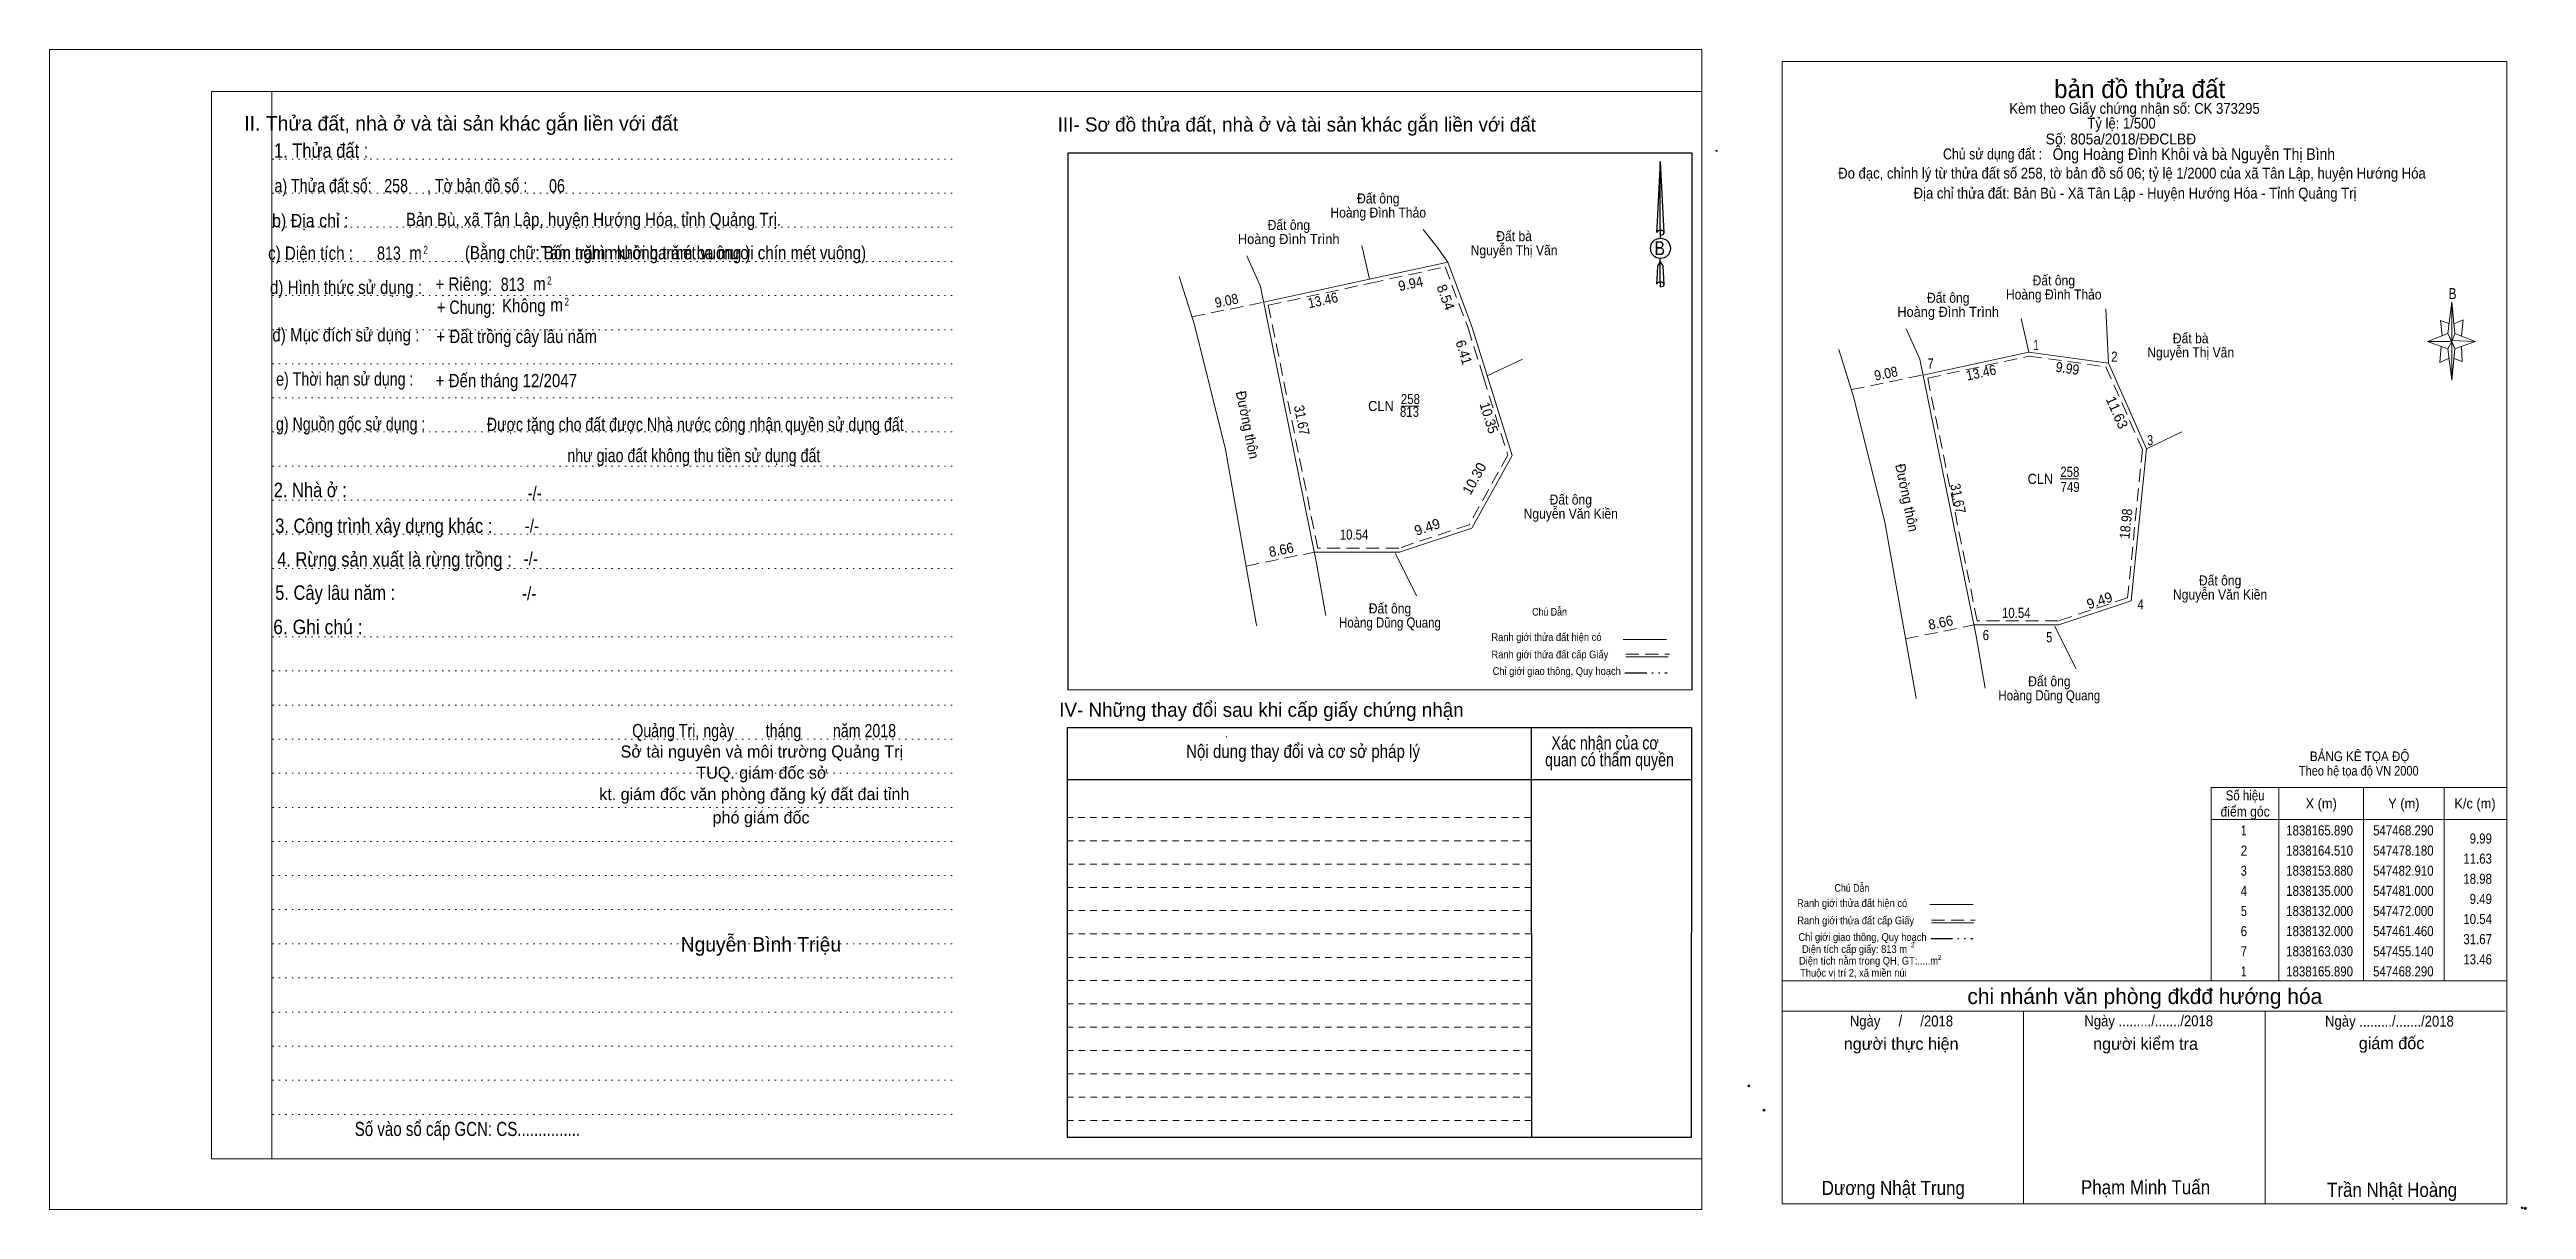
# Model space of a CAD drawing. Header units: metres. Extents: x 547001 to 548211, y 1837652 to 1838206.
# Drawn here: x 547222.5 to 547530.1, y 1838059.4 to 1838203.4 of the extents above; entities that cross this region are included whole.
import ezdxf
from ezdxf.enums import TextEntityAlignment as Align

# ---------------------------------------------------------------- set-up
doc = ezdxf.new("R2010")
doc.units = ezdxf.units.M
doc.header["$LTSCALE"] = 0.54
doc.header["$PDMODE"] = 32
doc.header["$PDSIZE"] = 0.27
for name, pattern in [('DASH_DOUBLE_DOT', [9.2, 5, -1.2, 0.3, -1.2, 0.3, -1.2]), ('DOTTED', [1.5, 0.3, -1.2]), ('MEDIUM_DASHED', [4.5, 3, -1.5]), ('SHORT_DASHED', [2.7, 1.5, -1.2])]:
    doc.linetypes.add(name, pattern=pattern)
for name, color, linetype, lineweight in [('1', 7, 'DOTTED', 13), ('10', 7, 'Continuous', 13), ('15', 7, 'Continuous', 13), ('42', 7, 'Continuous', 13), ('5', 7, 'Continuous', 13), ('61', 7, 'Continuous', 13), ('63', 7, 'Continuous', 13)]:
    doc.layers.add(name, color=color, linetype=linetype, lineweight=lineweight)
for name, color, linetype in [('12', 7, 'Continuous'), ('34', 7, 'Continuous'), ('6', 7, 'Continuous')]:
    doc.layers.add(name, color=color, linetype=linetype)

msp = doc.modelspace()

# ---------------------------------------------------------------- texts
at = {"layer": '1'}
for s, width, p in [('CLN', 0.95, (547469.715, 1838149.52)), ('258', 0.85, (547473.375, 1838150.39)), ('749', 0.85, (547473.41, 1838148.51))]:
    msp.add_text(s, height=1.25, dxfattribs=dict(at, width=width)).set_placement(p, align=Align.CENTER)
at = {"layer": '12', "width": 0.85}
msp.add_text('Tám trăm mười ba mét vuông )', height=1.65, dxfattribs=at).set_placement((547296.52, 1838177.39), align=Align.CENTER)
at = {"layer": '15'}
for s, height, p in [('II. Thửa đất, nhà ở và tài sản khác gắn liền với đất', 1.8, (547273.625, 1838193.38)), ('III- Sơ đồ thửa đất, nhà ở và tài sản khác gắn liền với đất', 1.75, (547377.39, 1838193.26)), ('IV- Những thay đổi sau khi cấp giấy chứng nhận', 1.75, (547372.995, 1838120.6)), ('Sở tài nguyên và môi trường Quảng Trị', 1.5, (547310.96, 1838115.54)), ('TUQ. giám đốc sở', 1.493, (547310.97, 1838112.92)), ('kt. giám đốc văn phòng đăng ký đất đai tỉnh', 1.493, (547310.025, 1838110.26)), ('phó giám đốc', 1.5, (547310.86, 1838107.36)), ('Nguyễn Bình Triệu', 1.787, (547310.845, 1838091.46))]:
    msp.add_text(s, height=height, dxfattribs=at).set_placement(p, align=Align.CENTER)
for s, height, width, p in [('1. Thửa đất :', 1.8, 0.85, (547256.235, 1838190)), ('a) Thửa đất số:              , Tờ bản đồ số : ', 1.65, 0.8, (547266.375, 1838185.72)), ('258', 1.65, 0.8, (547265.55, 1838185.72)), ('06', 1.65, 0.8, (547285.52, 1838185.7)), ('b) Địa chỉ : ', 1.65, 0.9, (547255.16, 1838181.38)), ('Bản Bù, xã Tân Lập, huyện Hướng Hóa, tỉnh Quảng Trị.', 1.65, 0.85, (547290.06, 1838181.52)), ('c) Diện tích :                                                   ', 1.65, 0.85, (547268.205, 1838177.34)), ('813', 1.65, 0.8, (547264.655, 1838177.34)), (' m', 1.65, 0.85, (547267.695, 1838177.36)), ('2', 1, 0.75, (547269.205, 1838178.08)), ('(Bằng chữ: Bốn nghìn không trăm ba mươi chín mét vuông)', 1.65, 0.85, (547298.995, 1838177.4)), ('B', 1.728, 0.85, (547422.455, 1838177.92)), ('d) Hình thức sử dụng :', 1.65, 0.85, (547259.325, 1838173.1)), ('+ Riêng: ', 1.65, 0.85, (547274.215, 1838173.5)), ('813', 1.65, 0.8, (547280.015, 1838173.46)), (' m', 1.65, 0.85, (547283.085, 1838173.54)), ('2', 1, 0.75, (547284.575, 1838174.26)), ('       + Chung:', 1.65, 0.8, (547272.525, 1838170.62)), ('Không', 1.65, 0.85, (547281.405, 1838170.82)), (' m', 1.65, 0.85, (547285.225, 1838170.92)), ('2', 1, 0.75, (547286.735, 1838171.64)), ('đ) Mục đích sử dụng :', 1.65, 0.85, (547259.305, 1838167.2)), ('+ Đất trồng cây lâu năm', 1.65, 0.85, (547280.515, 1838167)), ('e) Thời hạn sử dụng :', 1.65, 0.8, (547259.17, 1838161.72)), ('+ Đến tháng 12/2047', 1.65, 0.85, (547279.235, 1838161.52)), ('g) Nguồn gốc sử dụng :', 1.65, 0.8, (547259.905, 1838156.14)), ('Được tặng cho đất được Nhà nước công nhận quyền sử dụng đất', 1.65, 0.8, (547302.69, 1838156.08)), ('như giao đất không thu tiền sử dụng đất', 1.65, 0.8, (547302.515, 1838152.22)), ('2. Nhà ở :', 1.8, 0.85, (547254.885, 1838147.86)), ('-/-', 1.65, 0.85, (547282.745, 1838147.56)), ('3. Công trình xây dựng khác :', 1.8, 0.85, (547264.015, 1838143.42)), ('-/-', 1.65, 0.85, (547282.405, 1838143.48)), ('4. Rừng sản xuất là rừng trồng :', 1.8, 0.85, (547265.335, 1838139.24)), ('-/-', 1.65, 0.85, (547282.265, 1838139.42)), ('5. Cây lâu năm :', 1.8, 0.85, (547257.98, 1838135.12)), ('-/-', 1.65, 0.85, (547282.065, 1838135.1)), ('6. Ghi chú :', 1.8, 0.9, (547255.825, 1838130.86)), ('Ranh giới thửa đất hiện có ', 0.96, 0.9, (547408.545, 1838130.02)), ('Ranh giới thửa đất cấp Giấy', 0.96, 0.9, (547408.81, 1838127.86)), ('Chỉ giới giao thông, Quy hoạch', 0.96, 0.9, (547409.66, 1838125.8)), ('Quảng Trị, ngày        tháng        năm 2018', 1.65, 0.8, (547311.245, 1838118.06)), ('Nội dung thay đổi và cơ sở pháp lý', 1.65, 0.85, (547378.16, 1838115.5)), (' quan có thẩm quyền', 1.65, 0.8, (547415.97, 1838114.46)), ('Xác nhận của cơ', 1.65, 0.8, (547415.665, 1838116.54)), ('Số vào sổ cấp GCN: CS...............', 1.75, 0.8, (547274.4, 1838068.56))]:
    msp.add_text(s, height=height, dxfattribs=dict(at, width=width)).set_placement(p, align=Align.CENTER)
at = {"layer": '34', "width": 0.9}
msp.add_text('Ông Hoàng Đình Khôi và bà Nguyễn Thị Bình', height=1.44, dxfattribs=at).set_placement((547471.24, 1838189.74))
at = {"layer": '42'}
for s, height, width, p in [('Hoàng Đình Thảo', 1.25, 0.9, (547387.495, 1838182.58)), ('Đất ông', 1.25, 0.9, (547387.505, 1838184.33)), ('Đất ông', 1.25, 0.9, (547376.395, 1838181.04)), ('Đất bà', 1.25, 0.9, (547404.37, 1838179.65)), ('Hoàng Đình Trình', 1.25, 0.95, (547376.385, 1838179.29)), ('Nguyễn Thị Vãn', 1.25, 0.9, (547404.37, 1838177.9)), ('CLN', 1.25, 0.95, (547387.835, 1838158.56)), ('258', 1.25, 0.85, (547391.495, 1838159.43)), ('813', 1.25, 0.85, (547391.375, 1838157.84)), ('Đất ông', 1.25, 0.9, (547411.405, 1838146.95)), ('10.54', 1.25, 0.85, (547384.495, 1838142.6)), ('Nguyễn Văn Kiền', 1.25, 0.9, (547411.4, 1838145.2)), ('Đất ông', 1.25, 0.9, (547388.955, 1838133.43)), ('Hoàng Dũng Quang', 1.25, 0.85, (547388.95, 1838131.68)), ('Chú Dẫn', 0.96, 0.85, (547408.765, 1838133.16))]:
    msp.add_text(s, height=height, dxfattribs=dict(at, width=width)).set_placement(p, align=Align.CENTER)
for s, rotation, width, p in [('9.94', 12.26, 0.95, (547391.6523, 1838173.7564)), ('9.08', 11.496, 0.9, (547368.7854, 1838171.6601)), ('13.46', 12.27, 0.9, (547380.7522, 1838171.7137)), ('6.41', 287.333, 0.95, (547397.5353, 1838165.6712)), ('Đường thôn', 281.51, 0.95, (547370.6593, 1838156.7247)), ('31.67', 281.512, 0.9, (547377.393, 1838157.2997)), ('10.35', 287.367, 0.95, (547400.6522, 1838157.5365)), ('8.66', 11.453, 0.95, (547375.5759, 1838140.7331))]:
    msp.add_text(s, height=1.25, rotation=rotation, dxfattribs=dict(at, width=width)).set_placement(p, align=Align.CENTER)
for s, rotation, p in [('8.54', 290.556, (547395.2858, 1838172.4644)), ('10.30', 60.945, (547399.9708, 1838149.8815)), ('9.49', 18.435, (547393.7724, 1838143.5675))]:
    msp.add_text(s, height=1.25, rotation=rotation, dxfattribs=at).set_placement(p, align=Align.CENTER)
at = {"layer": '5'}
for s, height, p in [('bản đồ thửa đất', 2.25, (547482.045, 1838197.42)), ('chi nhánh văn phòng đkđđ hướng hóa', 1.944, (547482.685, 1838084.94)), ('người thực hiện', 1.5, (547452.43, 1838079.26)), ('người kiểm tra', 1.5, (547482.775, 1838079.26)), ('giám đốc', 1.5, (547513.325, 1838079.34))]:
    msp.add_text(s, height=height, dxfattribs=at).set_placement(p, align=Align.CENTER)
for s, height, width, p in [('Kèm theo Giấy chứng nhận số: CK 373295', 1.35, 0.9, (547481.41, 1838195.46)), ('Số: 805a/2018/ĐĐCLBĐ', 1.35, 0.95, (547479.72, 1838191.66)), ('Tỷ lệ: 1/500', 1.35, 0.9, (547479.79, 1838193.62)), ('Chủ sử dụng đất :', 1.35, 0.85, (547463.77, 1838189.8)), ('Đo đạc, chỉnh lý từ thửa đất số 258, tờ bản đồ số 06; tỷ lệ 1/2000 của xã Tân Lập, huyện Hướng Hóa', 1.35, 0.9, (547481.09, 1838187.42)), ('Địa chỉ thửa đất: Bản Bù - Xã Tân Lập - Huyện Hướng Hóa - Tỉnh Quảng Trị', 1.35, 0.9, (547481.47, 1838184.94)), ('B', 1.378, 0.8, (547520.9, 1838172.46)), ('Ranh giới thửa đất hiện có ', 0.96, 0.9, (547446.505, 1838097)), ('Chú Dẫn', 0.96, 0.85, (547446.315, 1838098.88)), ('Ranh giới thửa đất cấp Giấy', 0.96, 0.9, (547446.78, 1838094.84)), ('Chỉ giới giao thông, Quy hoạch', 0.96, 0.9, (547447.63, 1838092.78)), ('Diện tích cấp giấy: 813 m', 0.96, 0.9, (547446.635, 1838091.28)), ('Diện tích nằm trong QH, GT:.....m', 0.96, 0.9, (547448.375, 1838089.84)), ('Thuộc vị trí 2, xã miền núi', 0.96, 0.9, (547446.5, 1838088.34)), ('Ngày     /     /2018', 1.35, 0.9, (547452.465, 1838082.16)), ('Ngày ........./......./2018', 1.35, 0.9, (547483.17, 1838082.18)), ('Ngày ........./......./2018', 1.35, 0.9, (547513.06, 1838082.14)), ('Dương Nhật Trung', 1.75, 0.9, (547451.455, 1838061.24)), ('Phạm Minh Tuấn', 1.75, 0.9, (547482.775, 1838061.32)), ('Trần Nhật Hoàng', 1.75, 0.9, (547513.39, 1838061))]:
    msp.add_text(s, height=height, dxfattribs=dict(at, width=width)).set_placement(p, align=Align.CENTER)
at = {"layer": '6'}
for s, width, p in [('BẢNG KÊ TỌA ĐỘ', 0.9, (547509.36, 1838115.1)), ('Theo hệ tọa độ VN 2000', 0.85, (547509.25, 1838113.3))]:
    msp.add_text(s, height=1.2, dxfattribs=dict(at, width=width)).set_placement(p, align=Align.CENTER)
at = {"layer": '63'}
for s, height, width, p in [('Đất ông', 1.25, 0.9, (547471.385, 1838174.16)), ('Hoàng Đình Trình', 1.25, 0.95, (547458.265, 1838170.25)), ('Đất ông', 1.25, 0.9, (547458.275, 1838172)), ('Hoàng Đình Thảo', 1.25, 0.9, (547471.375, 1838172.41)), ('Nguyễn Thị Vãn', 1.25, 0.9, (547488.38, 1838165.22)), ('Đất bà', 1.25, 0.9, (547488.38, 1838166.97)), ('Đất ông', 1.25, 0.9, (547492.035, 1838136.91)), ('Nguyễn Văn Kiền', 1.25, 0.9, (547492.03, 1838135.16)), ('10.54', 1.25, 0.85, (547466.725, 1838132.88)), ('Đất ông', 1.25, 0.9, (547470.835, 1838124.39)), ('Hoàng Dũng Quang', 1.25, 0.85, (547470.83, 1838122.64)), ('Số hiệu', 1.25, 0.85, (547495.14, 1838110.22)), ('X (m)', 1.25, 0.95, (547504.59, 1838109.22)), ('Y (m)', 1.25, 0.95, (547514.845, 1838109.22)), ('K/c (m)', 1.25, 0.95, (547523.685, 1838109.22)), ('điểm góc', 1.25, 0.9, (547495.14, 1838108.22)), (' 1', 1.25, 0.75, (547494.79, 1838105.87)), ('1838165.890', 1.25, 0.85, (547504.39, 1838105.87)), ('547468.290', 1.25, 0.85, (547514.79, 1838105.87)), (' 2', 1.25, 0.85, (547494.795, 1838103.37)), ('1838164.510', 1.25, 0.85, (547504.39, 1838103.37)), ('547478.180', 1.25, 0.85, (547514.79, 1838103.37)), (' 3', 1.25, 0.8, (547494.785, 1838100.87)), ('1838153.880', 1.25, 0.85, (547504.39, 1838100.87)), ('547482.910', 1.25, 0.85, (547514.79, 1838100.87)), (' 4', 1.25, 0.85, (547494.79, 1838098.37)), ('1838135.000', 1.25, 0.85, (547504.39, 1838098.37)), ('547481.000', 1.25, 0.85, (547514.79, 1838098.37)), (' 5', 1.25, 0.8, (547494.795, 1838095.87)), (' 6', 1.25, 0.85, (547494.795, 1838093.37)), ('1838132.000', 1.25, 0.85, (547504.39, 1838095.87)), ('1838132.000', 1.25, 0.85, (547504.39, 1838093.37)), ('547472.000', 1.25, 0.85, (547514.79, 1838095.87)), ('547461.460', 1.25, 0.85, (547514.79, 1838093.37)), ('2', 0.625, 0.8, (547453.87, 1838091.98)), (' 7', 1.25, 0.8, (547494.795, 1838090.87)), ('1838163.030', 1.25, 0.85, (547504.39, 1838090.87)), ('547455.140', 1.25, 0.85, (547514.79, 1838090.87)), ('2', 0.625, 0.8, (547457.22, 1838090.42)), (' 1', 1.25, 0.75, (547494.79, 1838088.37)), ('1838165.890', 1.25, 0.85, (547504.39, 1838088.37)), ('547468.290', 1.25, 0.85, (547514.79, 1838088.37))]:
    msp.add_text(s, height=height, dxfattribs=dict(at, width=width)).set_placement(p, align=Align.CENTER)
for s, width, p in [(' 1', 0.75, (547469.54, 1838166.14)), (' 2', 0.85, (547479.3, 1838164.69)), (' 7', 0.8, (547456.46, 1838163.84)), (' 3', 0.8, (547483.72, 1838154.32)), (' 4', 0.85, (547482.56, 1838133.93)), (' 6', 0.85, (547463.34, 1838130.12)), (' 5', 0.8, (547471.19, 1838129.86)), ('9.99', 0.85, (547525.79, 1838104.87)), ('11.63', 0.85, (547525.79, 1838102.37)), ('18.98', 0.85, (547525.79, 1838099.87)), ('9.49', 0.85, (547525.79, 1838097.37)), ('10.54', 0.85, (547525.79, 1838094.87)), ('31.67', 0.85, (547525.79, 1838092.37)), ('13.46', 0.85, (547525.79, 1838089.87))]:
    msp.add_text(s, height=1.25, dxfattribs=dict(at, width=width)).set_placement(p, align=Align.RIGHT)
for s, rotation, width, p in [('9.08', 11.496, 0.9, (547450.6654, 1838162.6201)), ('13.46', 12.27, 0.9, (547462.4822, 1838162.7337)), ('9.99', 352.057, 0.9, (547472.9986, 1838163.2451)), ('Đường thôn', 281.51, 0.95, (547452.5393, 1838147.6847)), ('31.67', 281.512, 0.9, (547458.883, 1838147.5797)), ('18.98', 84.223, 0.9, (547480.9569, 1838144.5071)), ('8.66', 11.453, 0.95, (547457.4559, 1838131.6931))]:
    msp.add_text(s, height=1.25, rotation=rotation, dxfattribs=dict(at, width=width)).set_placement(p, align=Align.CENTER)
for s, rotation, p in [('11.63', 293.987, (547478.6569, 1838158.1291)), ('9.49', 18.435, (547477.2624, 1838134.4475))]:
    msp.add_text(s, height=1.25, rotation=rotation, dxfattribs=at).set_placement(p, align=Align.CENTER)

# ---------------------------------------------------------------- linework, layer by layer
at = {"layer": '1', "linetype": 'Continuous'}
for p, q in [((547242.61, 1838198.24), (547427.69, 1838198.24)), ((547242.61, 1838198.24), (547242.61, 1838065.74)), ((547427.69, 1838198.24), (547427.69, 1838064.64)), ((547471.51, 1838131.84), (547474.12, 1838126.59)), ((547242.61, 1838065.74), (547427.69, 1838065.74))]:
    msp.add_line(p, q, dxfattribs=at)
at = {"layer": '1'}
for p, q in [((547250.11, 1838198.24), (547250.11, 1838065.74)), ((547250.11, 1838198.24), (547250.11, 1838065.74)), ((547250.19, 1838189.84), (547334.73, 1838189.84)), ((547250.19, 1838185.6), (547334.73, 1838185.6)), ((547250.19, 1838181.38), (547334.73, 1838181.38)), ((547250.19, 1838177.14), (547334.73, 1838177.14)), ((547250.19, 1838172.9), (547334.73, 1838172.9)), ((547250.19, 1838168.66), (547334.73, 1838168.66)), ((547250.19, 1838164.42), (547334.73, 1838164.42)), ((547250.19, 1838160.2), (547334.73, 1838160.2)), ((547250.19, 1838155.96), (547334.73, 1838155.96)), ((547250.19, 1838151.72), (547334.73, 1838151.72)), ((547250.19, 1838147.48), (547334.73, 1838147.48)), ((547250.19, 1838143.26), (547334.73, 1838143.26)), ((547250.19, 1838139.02), (547334.73, 1838139.02)), ((547250.19, 1838130.54), (547334.73, 1838130.54)), ((547250.19, 1838126.3), (547334.73, 1838126.3)), ((547250.19, 1838122.06), (547334.73, 1838122.06)), ((547250.19, 1838117.84), (547334.73, 1838117.84)), ((547250.19, 1838113.6), (547334.73, 1838113.6)), ((547250.19, 1838109.36), (547334.73, 1838109.36)), ((547250.19, 1838105.12), (547334.73, 1838105.12)), ((547250.19, 1838100.9), (547334.73, 1838100.9)), ((547250.19, 1838096.66), (547334.73, 1838096.66)), ((547250.19, 1838092.42), (547334.73, 1838092.42)), ((547250.19, 1838088.18), (547334.73, 1838088.18)), ((547250.19, 1838083.94), (547334.73, 1838083.94)), ((547250.19, 1838079.72), (547334.73, 1838079.72)), ((547250.19, 1838075.48), (547334.73, 1838075.48)), ((547250.19, 1838071.24), (547334.73, 1838071.24))]:
    msp.add_line(p, q, dxfattribs=at)
at = {"layer": '1', "linetype": 'Continuous'}
for points in [[(547222.51, 1838059.44), (547427.69, 1838059.44), (547427.69, 1838203.44), (547222.51, 1838203.44)], [(547250.11, 1838198.24), (547427.69, 1838198.24), (547427.69, 1838065.74), (547250.11, 1838065.74)]]:
    msp.add_lwpolyline(points, close=True, dxfattribs=at)
at = {"layer": '1', "linetype": 'MEDIUM_DASHED'}
msp.add_lwpolyline([(547468.31, 1838165.38), (547477.84, 1838164.05), (547482.4, 1838153.8), (547480.54, 1838135.37), (547471.92, 1838132.5), (547461.87, 1838132.5), (547455.73, 1838162.65)], close=True, dxfattribs=at)
at = {"layer": '1'}
for p in [(547385.45, 1838194.9), (547429.45, 1838190.9)]:
    msp.add_point(p, dxfattribs=at)
at = {"layer": '10'}
msp.add_line((547487.29, 1838155.96), (547482.91, 1838153.88), dxfattribs=at)
at = {"layer": '15', "lineweight": 25}
for p, q in [((547348.97, 1838190.58), (547348.97, 1838123.94)), ((547422.51, 1838189.54), (547422.97, 1838180.7)), ((547422.51, 1838189.54), (547422.97, 1838180.7)), ((547422.51, 1838189.54), (547422.97, 1838180.7)), ((547422.13, 1838182.08), (547422.05, 1838180.72)), ((547422.51, 1838181), (547422.51, 1838180.66)), ((547422.97, 1838180.7), (547422.97, 1838180.72)), ((547422.51, 1838180.66), (547422.51, 1838180.4)), ((547422.51, 1838180.4), (547422.51, 1838180.06)), ((547422.51, 1838180.4), (547422.51, 1838180.06)), ((547422.51, 1838180.4), (547422.51, 1838180.06)), ((547422.51, 1838177.08), (547422.51, 1838177.48)), ((547422.51, 1838177.08), (547422.51, 1838177.48)), ((547422.51, 1838177.08), (547422.51, 1838177.48)), ((547422.51, 1838177.08), (547422.85, 1838176.6)), ((547422.51, 1838177.08), (547422.85, 1838176.6)), ((547422.51, 1838177.08), (547422.85, 1838176.6)), ((547422.51, 1838174.58), (547422.51, 1838174.24)), ((547422.85, 1838176.6), (547422.97, 1838174.28)), ((547422.85, 1838176.6), (547422.97, 1838174.28)), ((547422.85, 1838176.6), (547422.97, 1838174.28)), ((547422.51, 1838174.24), (547422.51, 1838173.98)), ((547422.97, 1838174.28), (547422.97, 1838174.3)), ((547406.49, 1838119.24), (547406.53, 1838068.36)), ((547426.41, 1838119.24), (547426.37, 1838068.36)), ((547426.41, 1838112.78), (547348.89, 1838112.78)), ((547426.37, 1838068.36), (547348.89, 1838068.36))]:
    msp.add_line(p, q, dxfattribs=at)
at = {"layer": '15'}
for p, q in [((547417.92, 1838130.2), (547423.3, 1838130.2)), ((547418.23, 1838128.06), (547423.49, 1838128.06)), ((547348.97, 1838123.94), (547426.49, 1838123.94)), ((547368.69, 1838118.14), (547368.61, 1838118.06))]:
    msp.add_line(p, q, dxfattribs=at)
at = {"layer": '15', "linetype": 'DASH_DOUBLE_DOT', "lineweight": 25}
msp.add_line((547418.13, 1838126.08), (547423.36, 1838126.08), dxfattribs=at)
at = {"layer": '15', "linetype": 'MEDIUM_DASHED'}
msp.add_line((547418.23, 1838128.38), (547423.67, 1838128.38), dxfattribs=at)
at = {"layer": '15', "linetype": 'SHORT_DASHED'}
for p, q in [((547406.47, 1838108.1), (547348.89, 1838108.1)), ((547406.49, 1838105.2), (547348.89, 1838105.2)), ((547406.49, 1838102.32), (547348.89, 1838102.32)), ((547406.49, 1838099.42), (547348.89, 1838099.42)), ((547406.49, 1838096.54), (547348.89, 1838096.54)), ((547406.49, 1838093.64), (547348.89, 1838093.64)), ((547406.49, 1838090.74), (547348.89, 1838090.74)), ((547406.49, 1838087.86), (547348.89, 1838087.86)), ((547406.49, 1838084.96), (547348.89, 1838084.96)), ((547406.49, 1838082.06), (547348.89, 1838082.06)), ((547406.51, 1838079.18), (547348.89, 1838079.18)), ((547406.51, 1838076.28), (547348.89, 1838076.28)), ((547406.53, 1838073.4), (547348.89, 1838073.4)), ((547406.53, 1838070.5), (547348.89, 1838070.5))]:
    msp.add_line(p, q, dxfattribs=at)
at = {"layer": '15', "lineweight": 25}
for points in [[(547426.49, 1838123.94), (547426.49, 1838190.58), (547348.97, 1838190.58)], [(547422.51, 1838181), (547422.51, 1838189.54), (547422.13, 1838182.08)], [(547422.51, 1838174.58), (547422.51, 1838177.08), (547422.17, 1838176.6), (547422.13, 1838175.66), (547422.05, 1838174.3)], [(547426.41, 1838119.24), (547348.89, 1838119.24), (547348.89, 1838068.36)]]:
    msp.add_lwpolyline(points, dxfattribs=at)
for centre, start_param, end_param in [((547422.5393, 1838180.6981), 1.57079633, 3.07445202), ((547422.5393, 1838180.6981), 0.06714063, 1.57079633), ((547422.5393, 1838180.6981), 4.71238898, 6.28318531), ((547422.5393, 1838174.2777), 1.57079633, 2.49106941), ((547422.5393, 1838174.2777), 0.06714063, 1.57079633), ((547422.5393, 1838174.2777), 2.49106941, 3.07427841), ((547422.5393, 1838174.2777), 4.71238898, 6.28318531)]:
    msp.add_ellipse(centre, major_axis=(0.4535, 0), ratio=0.655448, start_param=start_param, end_param=end_param, dxfattribs=at)
msp.add_ellipse((547422.5388, 1838178.7597), major_axis=(0, 1.258), ratio=0.983453, dxfattribs=at)
at = {"layer": '42'}
for p, q in [((547394.94, 1838178.74), (547393.06, 1838181.11)), ((547372.86, 1838174.03), (547371.17, 1838177.81)), ((547386.41, 1838174.93), (547385.46, 1838179.11)), ((547396.12, 1838177.04), (547394.94, 1838178.74)), ((547477.83, 1838171.23), (547478.18, 1838164.51)), ((547478.18, 1838164.51), (547468.29, 1838165.89)), ((547405.41, 1838165), (547401.03, 1838162.92)), ((547482.91, 1838153.88), (547478.18, 1838164.51)), ((547390.31, 1838159.18), (547392.58, 1838159.18)), ((547482.91, 1838153.88), (547481, 1838135)), ((547389.63, 1838140.88), (547392.24, 1838135.63)), ((547372.41, 1838131.9), (547372.4, 1838131.97))]:
    msp.add_line(p, q, dxfattribs=at)
at = {"layer": '42', "linetype": 'MEDIUM_DASHED'}
for p, q in [((547364.36, 1838170.26), (547373.26, 1838172.07)), ((547371.09, 1838139.32), (547379.58, 1838141.04))]:
    msp.add_line(p, q, dxfattribs=at)
at = {"layer": '42'}
for points in [[(547362.79, 1838175.25), (547364.68, 1838169.26), (547368.52, 1838153.79), (547372.4, 1838131.97)], [(547373.26, 1838172.07), (547396.12, 1838177.04), (547399.12, 1838169.04), (547404.12, 1838153.04), (547399.12, 1838144.04), (547390.12, 1838141.04), (547379.58, 1838141.04)], [(547381, 1838133.19), (547379.81, 1838139.9), (547372.86, 1838174.03)]]:
    msp.add_lwpolyline(points, dxfattribs=at)
at = {"layer": '42', "linetype": 'MEDIUM_DASHED'}
msp.add_lwpolyline([(547395.8, 1838176.46), (547398.65, 1838168.88), (547400.55, 1838162.77), (547403.58, 1838153.1), (547398.78, 1838144.45), (547390.04, 1838141.54), (547379.99, 1838141.54), (547373.85, 1838171.69), (547386.52, 1838174.44)], close=True, dxfattribs=at)
at = {"layer": '5'}
for p, q in [((547520.3, 1838168.2), (547520.8, 1838172.1)), ((547520.3, 1838166.3), (547517.8, 1838167.2)), ((547521.2, 1838166.3), (547520.8, 1838162.4)), ((547521.2, 1838168.2), (547523.7, 1838167.2)), ((547522, 1838166.6), (547522.1, 1838164.7)), ((547522.1, 1838164.7), (547521.1, 1838165.1)), ((547456, 1838097.28), (547461.38, 1838097.28)), ((547456.2, 1838095.04), (547461.46, 1838095.04)), ((547437.64, 1838087.84), (547527.64, 1838087.84)), ((547437.64, 1838084.04), (547527.44, 1838084.04)), ((547437.64, 1838084.04), (547527.44, 1838084.04)), ((547437.64, 1838084.04), (547527.44, 1838084.04)), ((547467.64, 1838060.14), (547467.64, 1838084.04)), ((547497.64, 1838060.14), (547497.64, 1838084.04)), ((547527.64, 1838060.14), (547437.64, 1838060.14))]:
    msp.add_line(p, q, dxfattribs=at)
at = {"layer": '5', "linetype": 'MEDIUM_DASHED'}
msp.add_line((547456.2, 1838095.36), (547461.64, 1838095.36), dxfattribs=at)
at = {"layer": '5', "linetype": 'DASH_DOUBLE_DOT', "lineweight": 25}
msp.add_line((547456.1, 1838093.06), (547461.32, 1838093.06), dxfattribs=at)
at = {"layer": '5'}
for points in [[(547437.64, 1838201.94), (547527.64, 1838201.94), (547527.64, 1838060.14), (547437.64, 1838060.14)], [(547520.8, 1838172.1), (547521.2, 1838168.2), (547520.8, 1838167.2)], [(547520.8, 1838167.2), (547517.8, 1838167.2), (547520.3, 1838168.2), (547521.2, 1838166.3), (547523.7, 1838167.2), (547520.8, 1838167.3)], [(547520.8, 1838167.2), (547520.8, 1838162.4), (547520.3, 1838166.3)]]:
    msp.add_lwpolyline(points, close=True, dxfattribs=at)
for points in [[(547520.5, 1838169.4), (547519.4, 1838169.8), (547519.6, 1838167.9)], [(547521.1, 1838169.4), (547522.2, 1838169.9), (547522, 1838167.9)], [(547520.8, 1838167.2), (547520.3, 1838168.2), (547517.8, 1838167.2)], [(547519.5, 1838166.6), (547519.3, 1838164.6), (547520.4, 1838165.1)], [(547520.8, 1838167.2), (547521.2, 1838166.3), (547523.7, 1838167.2)]]:
    msp.add_lwpolyline(points, dxfattribs=at)
for p in [(547433.52, 1838074.78), (547435.39, 1838071.76), (547529.54, 1838059.64), (547529.94, 1838059.58)]:
    msp.add_point(p, dxfattribs=at)
at = {"layer": '61'}
for p, q in [((547454.74, 1838164.99), (547453.05, 1838168.77)), ((547468.29, 1838165.89), (547467.34, 1838170.07)), ((547455.14, 1838163.03), (547468.29, 1838165.89)), ((547454.29, 1838122.86), (547454.28, 1838122.93))]:
    msp.add_line(p, q, dxfattribs=at)
for points in [[(547444.67, 1838166.21), (547446.56, 1838160.22), (547450.4, 1838144.75), (547454.28, 1838122.93)], [(547462.88, 1838124.15), (547461.69, 1838130.86), (547454.74, 1838164.99)], [(547481, 1838135), (547472, 1838132), (547461.46, 1838132)]]:
    msp.add_lwpolyline(points, dxfattribs=at)
at = {"layer": '63', "linetype": 'MEDIUM_DASHED'}
for p, q in [((547446.24, 1838161.22), (547455.14, 1838163.03)), ((547452.97, 1838130.28), (547461.46, 1838132))]:
    msp.add_line(p, q, dxfattribs=at)
at = {"layer": '63'}
for p, q in [((547472.19, 1838150.14), (547474.46, 1838150.14)), ((547499.34, 1838111.84), (547499.34, 1838087.84)), ((547509.84, 1838111.84), (547509.84, 1838087.84)), ((547519.84, 1838111.84), (547519.84, 1838087.84)), ((547490.94, 1838107.84), (547527.64, 1838107.84))]:
    msp.add_line(p, q, dxfattribs=at)
msp.add_lwpolyline([(547490.94, 1838111.84), (547527.64, 1838111.84), (547527.64, 1838087.84), (547490.94, 1838087.84)], close=True, dxfattribs=at)

msp.set_redraw_order([(e.dxf.handle, doc.entitydb.next_handle()) for e in msp.query("TEXT MTEXT ATTDEF DIMENSION ARC_DIMENSION")])  # texts and dimensions are drawn at this point

doc.saveas('drawing.dxf')
